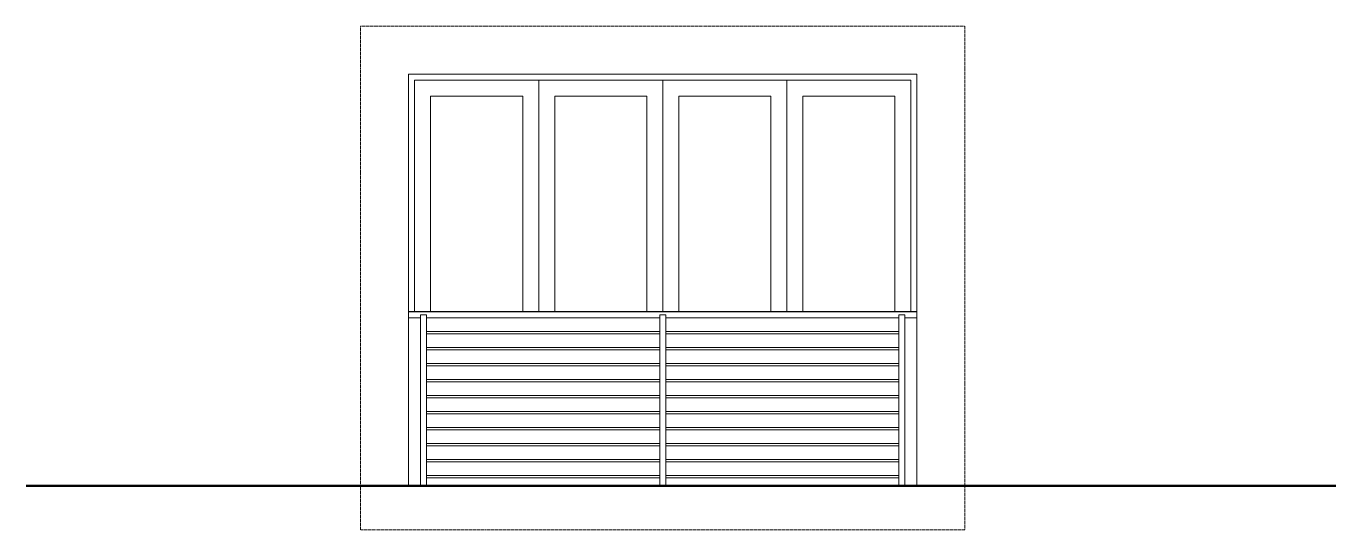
# Model space of a CAD drawing. Header units: inches. Extents: x -5536 to 8590, y -9140 to 228.
# Drawn here: x 6655.3 to 6982.5, y -4640.5 to -4514.5 of the extents above; entities that cross this region are included whole.
import ezdxf

# ---------------------------------------------------------------- set-up
doc = ezdxf.new("R2010")
doc.units = ezdxf.units.IN
doc.header["$LTSCALE"] = 0.125
doc.header["$MEASUREMENT"] = 0
doc.linetypes.add('DASHED', pattern=[0.75, 0.5, -0.25])
for name, color, linetype, lineweight in [('A-ELEV-2', 5, 'CONTINUOUS', 25), ('A-ELEV-3', 8, 'CONTINUOUS', 15), ('A-ELEV-4', 9, 'CONTINUOUS', 9), ('A-ELEV-BYND', 9, 'DASHED', 9), ('A-ELEV-CUT', 3, 'CONTINUOUS', 50)]:
    doc.layers.add(name, color=color, linetype=linetype, lineweight=lineweight)

msp = doc.modelspace()

# ---------------------------------------------------------------- linework, layer by layer
at = {"layer": 'A-ELEV-2'}
msp.add_line((6877.80962, -4586), (6750.80962, -4586), dxfattribs=at)
at = {"layer": 'A-ELEV-3'}
for p, q in [((6753.80962, -4587.5), (6750.80962, -4587.5)), ((6813.55962, -4587.5), (6755.30962, -4587.5)), ((6815.05962, -4587.5), (6873.30962, -4587.5)), ((6874.80962, -4587.5), (6877.80962, -4587.5))]:
    msp.add_line(p, q, dxfattribs=at)
for points in [[(6750.80962, -4629.5), (6750.80962, -4526.5), (6877.80962, -4526.5), (6877.80962, -4629.5)], [(6752.30962, -4583), (6752.30962, -4528), (6876.30962, -4528), (6876.30962, -4583)], [(6783.30962, -4583), (6783.30962, -4528), (6752.30962, -4528), (6752.30962, -4586)], [(6814.30962, -4583), (6814.30962, -4528), (6783.30962, -4528), (6783.30962, -4586)], [(6845.30962, -4583), (6845.30962, -4528), (6814.30962, -4528), (6814.30962, -4586)], [(6876.30962, -4586), (6876.30962, -4528), (6845.30962, -4528), (6845.30962, -4586)], [(6779.30962, -4586), (6779.30962, -4532), (6756.30962, -4532), (6756.30962, -4586)], [(6810.30962, -4586), (6810.30962, -4532), (6787.30962, -4532), (6787.30962, -4586)], [(6841.30962, -4586), (6841.30962, -4532), (6818.30962, -4532), (6818.30962, -4586)], [(6872.30962, -4586), (6872.30962, -4532), (6849.30962, -4532), (6849.30962, -4586)]]:
    msp.add_lwpolyline(points, dxfattribs=at)
for points in [[(6755.30962, -4629.5), (6753.80962, -4629.5), (6753.80962, -4586.75), (6755.30962, -4586.75)], [(6813.55962, -4629.5), (6815.05962, -4629.5), (6815.05962, -4586.75), (6813.55962, -4586.75)], [(6873.30962, -4629.5), (6874.80962, -4629.5), (6874.80962, -4586.75), (6873.30962, -4586.75)]]:
    msp.add_lwpolyline(points, close=True, dxfattribs=at)
at = {"layer": 'A-ELEV-4'}
for p, q in [((6813.55962, -4590.875), (6755.30962, -4590.875)), ((6813.55962, -4591.5), (6755.30962, -4591.5)), ((6815.05962, -4590.875), (6873.30962, -4590.875)), ((6815.05962, -4591.5), (6873.30962, -4591.5)), ((6813.55962, -4594.875), (6755.30962, -4594.875)), ((6813.55962, -4595.5), (6755.30962, -4595.5)), ((6815.05962, -4594.875), (6873.30962, -4594.875)), ((6815.05962, -4595.5), (6873.30962, -4595.5)), ((6813.55962, -4598.875), (6755.30962, -4598.875)), ((6813.55962, -4599.5), (6755.30962, -4599.5)), ((6815.05962, -4598.875), (6873.30962, -4598.875)), ((6815.05962, -4599.5), (6873.30962, -4599.5)), ((6813.55962, -4602.875), (6755.30962, -4602.875)), ((6813.55962, -4603.5), (6755.30962, -4603.5)), ((6815.05962, -4602.875), (6873.30962, -4602.875)), ((6815.05962, -4603.5), (6873.30962, -4603.5)), ((6813.55962, -4606.875), (6755.30962, -4606.875)), ((6815.05962, -4606.875), (6873.30962, -4606.875)), ((6813.55962, -4607.5), (6755.30962, -4607.5)), ((6815.05962, -4607.5), (6873.30962, -4607.5)), ((6813.55962, -4610.875), (6755.30962, -4610.875)), ((6813.55962, -4611.5), (6755.30962, -4611.5)), ((6815.05962, -4610.875), (6873.30962, -4610.875)), ((6815.05962, -4611.5), (6873.30962, -4611.5)), ((6813.55962, -4614.875), (6755.30962, -4614.875)), ((6813.55962, -4615.5), (6755.30962, -4615.5)), ((6815.05962, -4614.875), (6873.30962, -4614.875)), ((6815.05962, -4615.5), (6873.30962, -4615.5)), ((6813.55962, -4618.875), (6755.30962, -4618.875)), ((6813.55962, -4619.5), (6755.30962, -4619.5)), ((6815.05962, -4618.875), (6873.30962, -4618.875)), ((6815.05962, -4619.5), (6873.30962, -4619.5)), ((6813.55962, -4622.875), (6755.30962, -4622.875)), ((6815.05962, -4622.875), (6873.30962, -4622.875)), ((6813.55962, -4623.5), (6755.30962, -4623.5)), ((6815.05962, -4623.5), (6873.30962, -4623.5)), ((6813.55962, -4626.875), (6755.30962, -4626.875)), ((6813.55962, -4627.5), (6755.30962, -4627.5)), ((6815.05962, -4626.875), (6873.30962, -4626.875)), ((6815.05962, -4627.5), (6873.30962, -4627.5))]:
    msp.add_line(p, q, dxfattribs=at)
at = {"layer": 'A-ELEV-BYND'}
msp.add_lwpolyline([(6889.80962, -4640.5), (6738.80962, -4640.5), (6738.80962, -4514.5), (6889.80962, -4514.5), (6889.80962, -4640.5)], dxfattribs=at)
at = {"layer": 'A-ELEV-CUT'}
msp.add_line((6655.26128, -4629.5), (6982.46461, -4629.5), dxfattribs=at)

doc.saveas('drawing.dxf')
